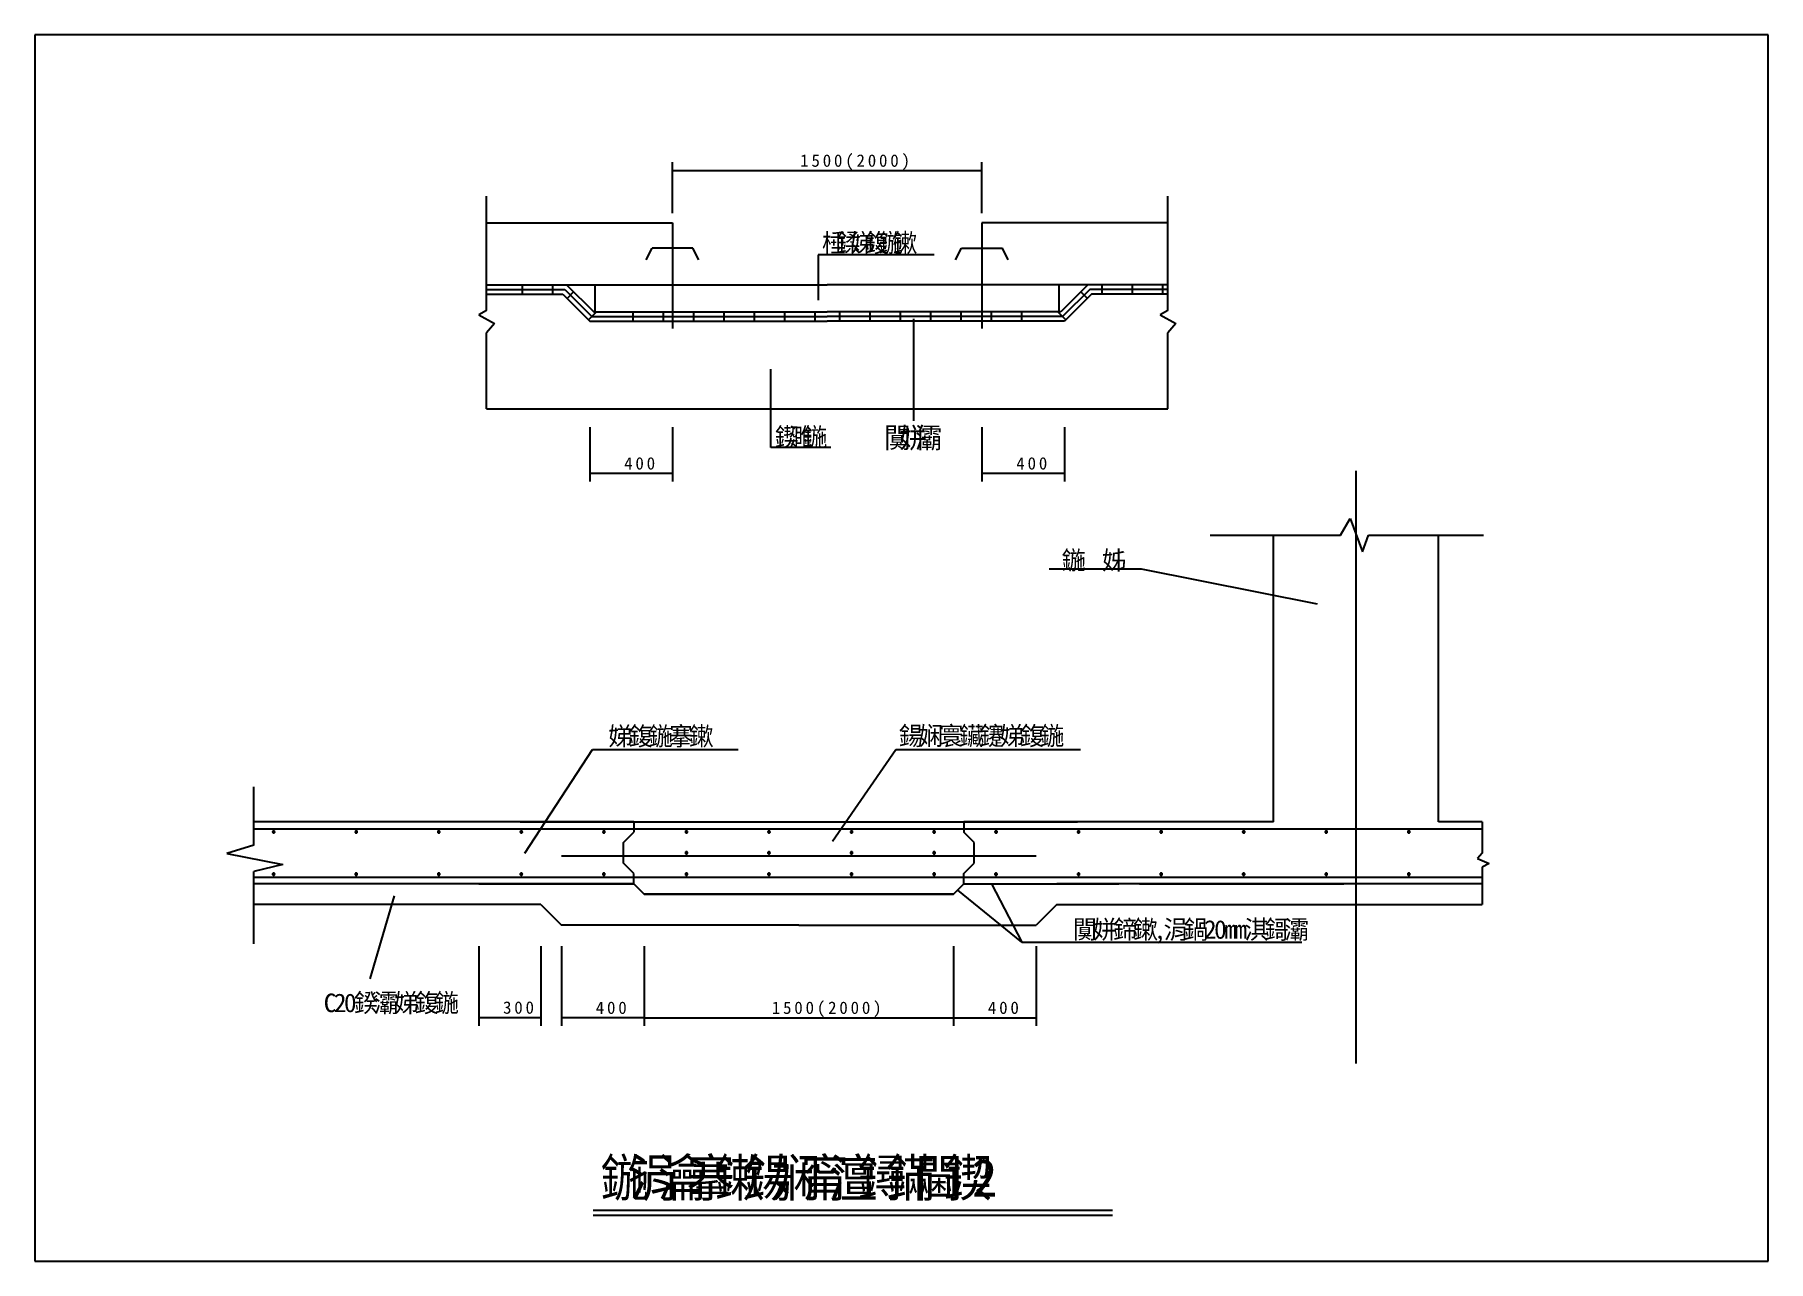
# Model space of a CAD drawing. Header units: metres. Extents: x 0 to 420, y 0 to 297.
import ezdxf

# ---------------------------------------------------------------- set-up
doc = ezdxf.new("R2010")
doc.units = ezdxf.units.M

msp = doc.modelspace()

# ---------------------------------------------------------------- texts
for s, height, p in [('1', 3, (185.46, 265.02)), ('5', 3, (188.19, 265.02)), ('0', 3, (190.92, 265.02)), ('0', 3, (193.64, 265.02)), ('(', 3, (196.37, 265.02)), ('2', 3, (199.1, 265.02)), ('0', 3, (201.83, 265.02)), ('0', 3, (204.55, 265.02)), ('0', 3, (207.28, 265.02)), (')', 3, (210.01, 265.02)), ('棰', 4.5, (190.78, 244.35)), ('鍒', 4.5, (194.21, 244.35)), ('娣', 4.5, (197.63, 244.35)), ('鍑', 4.5, (201.05, 244.35)), ('鍦', 4.5, (204.48, 244.35)), ('鏉', 4.5, (207.9, 244.35)), ('鍥', 4.5, (179.31, 197.32)), ('濉', 4.5, (182.73, 197.32)), ('鍦', 4.5, (186.15, 197.32)), ('闃', 5, (205.73, 196.9)), ('姘', 5, (209.53, 196.9)), ('灞', 5, (213.34, 196.9)), ('4', 3, (142.82, 191.71)), ('0', 3, (145.54, 191.71)), ('0', 3, (148.27, 191.71)), ('4', 3, (237.82, 191.71)), ('0', 3, (240.54, 191.71)), ('0', 3, (243.27, 191.71)), ('鍦', 4.5, (248.81, 167.49)), ('姊', 4.5, (258.59, 167.49)), ('鑳', 4.5, (228.92, 124.98)), ('娣', 4.5, (138.98, 124.9)), ('鍑', 4.5, (143.87, 124.9)), ('鍦', 4.5, (148.76, 124.9)), ('搴', 4.5, (153.65, 124.9)), ('鏉', 4.5, (158.54, 124.9)), ('鍚', 4.5, (209.35, 124.98)), ('娴', 4.5, (214.25, 124.98)), ('寰', 4.5, (219.14, 124.98)), ('鑶', 4.5, (224.03, 124.98)), ('娣', 4.5, (233.81, 124.98)), ('鍑', 4.5, (238.7, 124.98)), ('鍦', 4.5, (243.59, 124.98)), ('闃', 4.5, (251.49, 78.1)), ('姘', 4.5, (256.38, 78.1)), ('鍗', 4.5, (261.27, 78.1)), ('鏉', 4.5, (266.17, 78.1)), ('涓', 4.5, (273.5, 78.1)), ('鍋', 4.5, (278.39, 78.1)), ('2', 4.5, (283.28, 78.1)), ('0', 4.5, (285.73, 78.1)), ('m', 4.5, (288.18, 78.1)), ('m', 4.5, (290.62, 78.1)), ('淇', 4.5, (293.07, 78.1)), ('鎶', 4.5, (297.96, 78.1)), ('灞', 4.5, (302.85, 78.1)), (',', 4.5, (271.06, 78.1)), ('C', 4.5, (70.03, 60.33)), ('2', 4.5, (72.48, 60.33)), ('0', 4.5, (74.92, 60.33)), ('鍨', 4.5, (77.37, 60.33)), ('灞', 4.5, (82.26, 60.33)), ('娣', 4.5, (87.15, 60.33)), ('鍑', 4.5, (92.04, 60.33)), ('鍦', 4.5, (96.93, 60.33)), ('(', 3, (189.49, 59.9)), (')', 3, (203.12, 59.9)), ('3', 3, (113.47, 59.95)), ('0', 3, (116.19, 59.95)), ('0', 3, (118.92, 59.95)), ('4', 3, (135.93, 59.9)), ('0', 3, (138.66, 59.9)), ('0', 3, (141.39, 59.9)), ('1', 3, (178.58, 59.9)), ('5', 3, (181.31, 59.9)), ('0', 3, (184.03, 59.9)), ('0', 3, (186.76, 59.9)), ('2', 3, (192.22, 59.9)), ('0', 3, (194.94, 59.9)), ('0', 3, (197.67, 59.9)), ('0', 3, (200.4, 59.9)), ('4', 3, (230.93, 59.9)), ('0', 3, (233.66, 59.9)), ('0', 3, (236.39, 59.9)), ('鍦', 9.09, (137.11, 15.67)), ('涓', 9.09, (144.02, 15.67)), ('瀹', 9.09, (150.94, 15.67)), ('搴', 9.09, (157.86, 15.67)), ('鏉', 9.09, (164.77, 15.67)), ('鍚', 9.09, (171.69, 15.67)), ('娴', 9.09, (178.61, 15.67)), ('甯', 9.09, (185.53, 15.67)), ('澶', 9.09, (192.44, 15.67)), ('鐞', 9.09, (199.36, 15.67)), ('鏋', 9.09, (206.28, 15.67)), ('閫', 9.09, (213.19, 15.67)), ('鍥', 9.09, (220.11, 15.67)), ('2', 9.09, (227.03, 15.67))]:
    msp.add_text(s, height=height).set_placement(p)

# ---------------------------------------------------------------- linework, layer by layer
for p, q in [((420, 297), (0, 297)), ((0, 297), (0, 0)), ((420, 0), (420, 297)), ((154.5, 253.81), (154.5, 266.11)), ((229.5, 253.81), (229.5, 266.11)), ((154.5, 264.11), (229.5, 264.11)), ((109.5, 230.19), (109.5, 257.88)), ((274.5, 230.19), (274.5, 257.88)), ((109.5, 251.42), (154.5, 251.42)), ((154.5, 251.42), (154.5, 236.42)), ((274.5, 251.42), (229.5, 251.42)), ((229.5, 251.42), (229.5, 236.42)), ((148.12, 242.46), (149.56, 245.34)), ((159.44, 245.34), (149.56, 245.34)), ((160.88, 242.46), (159.44, 245.34)), ((217.9, 243.73), (189.84, 243.73)), ((189.84, 243.73), (189.84, 232.76)), ((223.12, 242.46), (224.56, 245.34)), ((224.56, 245.34), (234.44, 245.34)), ((235.88, 242.46), (234.44, 245.34)), ((109.5, 236.42), (192, 236.42)), ((109.5, 235.3), (128.41, 235.3)), ((118.13, 236.42), (118.13, 234.17)), ((125.48, 236.42), (125.48, 234.17)), ((128.41, 235.3), (134.97, 228.74)), ((128.87, 236.42), (135.44, 229.86)), ((135.79, 229.86), (135.79, 236.42)), ((154.5, 236.42), (154.5, 225.85)), ((274.5, 236.42), (192, 236.42)), ((229.5, 236.42), (229.5, 225.85)), ((248.22, 229.86), (248.22, 236.42)), ((255.13, 236.42), (248.57, 229.86)), ((255.6, 235.3), (249.04, 228.74)), ((274.5, 235.3), (255.6, 235.3)), ((258.53, 236.42), (258.53, 234.17)), ((265.88, 236.42), (265.88, 234.17)), ((273.23, 236.42), (273.23, 234.17)), ((109.5, 234.17), (127.94, 234.17)), ((127.94, 234.17), (134.5, 227.61)), ((128.98, 233.14), (130.57, 234.73)), ((256.07, 234.17), (249.5, 227.61)), ((255.03, 233.14), (253.44, 234.73)), ((274.5, 234.17), (256.07, 234.17)), ((109.5, 230.19), (107.63, 229.14)), ((107.63, 229.14), (111.43, 227.04)), ((111.43, 227.04), (109.5, 224.82)), ((134.18, 227.94), (136.1, 229.86)), ((134.5, 227.61), (192, 227.61)), ((134.97, 228.74), (192, 228.74)), ((135.44, 229.86), (192, 229.86)), ((144.94, 229.86), (144.94, 227.61)), ((152.29, 229.86), (152.29, 227.61)), ((159.64, 229.86), (159.64, 227.61)), ((166.99, 229.86), (166.99, 227.61)), ((174.34, 229.86), (174.34, 227.61)), ((181.69, 229.86), (181.69, 227.61)), ((189.04, 229.86), (189.04, 227.61)), ((248.57, 229.86), (192, 229.86)), ((249.04, 228.74), (192, 228.74)), ((249.5, 227.61), (192, 227.61)), ((194.97, 229.86), (194.97, 227.61)), ((202.32, 229.86), (202.32, 227.61)), ((209.67, 229.86), (209.67, 227.61)), ((212.88, 228.19), (212.88, 203.52)), ((217.02, 229.86), (217.02, 227.61)), ((224.37, 229.86), (224.37, 227.61)), ((231.72, 229.86), (231.72, 227.61)), ((239.07, 229.86), (239.07, 227.61)), ((249.83, 227.94), (247.91, 229.86)), ((274.5, 230.19), (272.63, 229.14)), ((272.63, 229.14), (276.43, 227.04)), ((276.43, 227.04), (274.5, 224.82)), ((109.5, 206.43), (109.5, 224.82)), ((274.5, 206.43), (274.5, 224.82)), ((178.33, 197.05), (178.33, 216)), ((109.5, 206.43), (274.5, 206.43)), ((134.5, 201.97), (134.5, 188.8)), ((154.5, 201.97), (154.5, 188.8)), ((229.5, 201.97), (229.5, 188.8)), ((249.5, 201.97), (249.5, 188.8)), ((192.92, 197.05), (178.33, 197.05)), ((134.5, 190.8), (154.5, 190.8)), ((229.5, 190.8), (249.5, 190.8)), ((320.12, 47.89), (320.12, 191.37)), ((316.38, 175.83), (318.7, 179.83)), ((318.7, 179.83), (321.72, 171.82)), ((284.77, 175.83), (316.38, 175.83)), ((300.12, 106.37), (300.12, 175.83)), ((321.72, 171.82), (323.12, 175.83)), ((323.12, 175.83), (351.02, 175.83)), ((340.12, 106.37), (340.12, 175.83)), ((268.15, 167.55), (245.78, 167.55)), ((310.76, 159.08), (268.15, 167.55)), ((118.78, 98.8), (135.16, 123.96)), ((135.16, 123.96), (170.47, 123.96)), ((193.29, 101.72), (208.59, 123.96)), ((208.59, 123.96), (253.33, 123.96)), ((300.12, 106.37), (300.12, 118.96)), ((53.1, 100.79), (53.1, 114.9)), ((145.12, 106.37), (53.1, 106.37)), ((117.62, 106.37), (145.12, 106.37)), ((145.12, 106.37), (225.12, 106.37)), ((145.12, 106.37), (145.12, 103.87)), ((225.12, 106.37), (252.62, 106.37)), ((300.12, 106.37), (225.12, 106.37)), ((225.12, 106.37), (225.12, 103.87)), ((350.68, 106.37), (340.12, 106.37)), ((350.68, 106.37), (350.68, 98.79)), ((53.1, 104.71), (350.68, 104.71)), ((142.62, 101.37), (145.12, 103.87)), ((142.62, 96.37), (142.62, 101.37)), ((227.62, 101.37), (225.12, 103.87)), ((227.62, 96.37), (227.62, 101.37)), ((53.1, 100.79), (46.52, 98.73)), ((46.52, 98.73), (60.08, 96.09)), ((127.62, 98.18), (242.62, 98.18)), ((350.68, 98.79), (349.51, 97.52)), ((349.51, 97.52), (352.38, 96.36)), ((60.08, 96.09), (53.1, 94.35)), ((53.1, 76.87), (53.1, 94.35)), ((53.1, 93.04), (350.68, 93.04)), ((145.12, 93.87), (142.62, 96.37)), ((145.12, 91.37), (145.12, 93.87)), ((225.12, 93.87), (227.62, 96.37)), ((225.12, 91.37), (225.12, 93.87)), ((352.38, 96.36), (350.68, 95.4)), ((350.68, 95.4), (350.68, 86.37)), ((102.62, 91.37), (53.1, 91.37)), ((145.12, 91.37), (53.1, 91.37)), ((87.13, 88.52), (81.19, 68.41)), ((107.62, 91.37), (145.12, 91.37)), ((145.12, 91.37), (147.62, 88.87)), ((147.62, 88.87), (222.62, 88.87)), ((222.62, 88.87), (147.62, 88.87)), ((222.62, 88.87), (225.12, 91.37)), ((225.12, 91.37), (222.62, 88.87)), ((239.18, 77.24), (223.67, 89.88)), ((225.12, 91.37), (262.62, 91.37)), ((231.79, 91.37), (239.18, 77.24)), ((350.68, 91.37), (247.62, 91.37)), ((267.62, 91.37), (317.15, 91.37)), ((122.62, 86.37), (53.1, 86.37)), ((122.62, 86.37), (127.62, 81.37)), ((247.62, 86.37), (242.62, 81.37)), ((247.62, 86.37), (350.68, 86.37)), ((185.12, 81.37), (127.62, 81.37)), ((185.12, 81.37), (242.62, 81.37)), ((107.62, 76.3), (107.62, 57.04)), ((122.62, 76.3), (122.62, 57.04)), ((127.62, 76.3), (127.62, 56.99)), ((147.62, 76.3), (147.62, 56.99)), ((147.62, 76.3), (147.62, 56.99)), ((222.62, 76.3), (222.62, 56.99)), ((222.62, 76.3), (222.62, 56.99)), ((239.18, 77.24), (307.01, 77.24)), ((242.62, 76.3), (242.62, 56.99)), ((107.62, 59.04), (122.62, 59.04)), ((147.62, 58.99), (127.62, 58.99)), ((147.62, 58.99), (222.62, 58.99)), ((222.62, 58.99), (242.62, 58.99)), ((135.32, 12.4), (261.15, 12.4)), ((135.32, 11.21), (261.15, 11.21)), ((0, 0), (420, 0))]:
    msp.add_line(p, q)
for points in [[(58.15, 103.97), (58.15, 103.99), (58.14, 104.02), (58.14, 104.04), (58.13, 104.06), (58.12, 104.08), (58.11, 104.11), (58.09, 104.13), (58.08, 104.14), (58.06, 104.16), (58.04, 104.17), (58.02, 104.19), (57.99, 104.2), (57.97, 104.21), (57.95, 104.21), (57.92, 104.22), (57.9, 104.22), (57.87, 104.22), (57.85, 104.21), (57.83, 104.21), (57.8, 104.2), (57.78, 104.19), (57.76, 104.17), (57.74, 104.16), (57.72, 104.14), (57.71, 104.13), (57.69, 104.11), (57.68, 104.08), (57.67, 104.06), (57.66, 104.04), (57.65, 104.02), (57.65, 103.99), (57.65, 103.97), (57.65, 103.97)], [(57.65, 103.97), (57.65, 103.94), (57.65, 103.92), (57.66, 103.89), (57.67, 103.87), (57.68, 103.85), (57.69, 103.83), (57.71, 103.81), (57.72, 103.79), (57.74, 103.77), (57.76, 103.76), (57.78, 103.75), (57.8, 103.74), (57.83, 103.73), (57.85, 103.72), (57.87, 103.72), (57.9, 103.72), (57.92, 103.72), (57.95, 103.72), (57.97, 103.73), (57.99, 103.74), (58.02, 103.75), (58.04, 103.76), (58.06, 103.77), (58.08, 103.79), (58.09, 103.81), (58.11, 103.83), (58.12, 103.85), (58.13, 103.87), (58.14, 103.89), (58.14, 103.92), (58.15, 103.94), (58.15, 103.97), (58.15, 103.97)], [(78.15, 103.97), (78.15, 103.99), (78.14, 104.02), (78.14, 104.04), (78.13, 104.06), (78.12, 104.08), (78.11, 104.11), (78.09, 104.13), (78.08, 104.14), (78.06, 104.16), (78.04, 104.17), (78.02, 104.19), (77.99, 104.2), (77.97, 104.21), (77.95, 104.21), (77.92, 104.22), (77.9, 104.22), (77.87, 104.22), (77.85, 104.21), (77.83, 104.21), (77.8, 104.2), (77.78, 104.19), (77.76, 104.17), (77.74, 104.16), (77.72, 104.14), (77.71, 104.13), (77.69, 104.11), (77.68, 104.08), (77.67, 104.06), (77.66, 104.04), (77.65, 104.02), (77.65, 103.99), (77.65, 103.97), (77.65, 103.97)], [(77.65, 103.97), (77.65, 103.94), (77.65, 103.92), (77.66, 103.89), (77.67, 103.87), (77.68, 103.85), (77.69, 103.83), (77.71, 103.81), (77.72, 103.79), (77.74, 103.77), (77.76, 103.76), (77.78, 103.75), (77.8, 103.74), (77.83, 103.73), (77.85, 103.72), (77.87, 103.72), (77.9, 103.72), (77.92, 103.72), (77.95, 103.72), (77.97, 103.73), (77.99, 103.74), (78.02, 103.75), (78.04, 103.76), (78.06, 103.77), (78.08, 103.79), (78.09, 103.81), (78.11, 103.83), (78.12, 103.85), (78.13, 103.87), (78.14, 103.89), (78.14, 103.92), (78.15, 103.94), (78.15, 103.97), (78.15, 103.97)], [(98.15, 103.97), (98.15, 103.99), (98.14, 104.02), (98.14, 104.04), (98.13, 104.06), (98.12, 104.08), (98.11, 104.11), (98.09, 104.13), (98.08, 104.14), (98.06, 104.16), (98.04, 104.17), (98.02, 104.19), (97.99, 104.2), (97.97, 104.21), (97.95, 104.21), (97.92, 104.22), (97.9, 104.22), (97.87, 104.22), (97.85, 104.21), (97.83, 104.21), (97.8, 104.2), (97.78, 104.19), (97.76, 104.17), (97.74, 104.16), (97.72, 104.14), (97.71, 104.13), (97.69, 104.11), (97.68, 104.08), (97.67, 104.06), (97.66, 104.04), (97.65, 104.02), (97.65, 103.99), (97.65, 103.97), (97.65, 103.97)], [(97.65, 103.97), (97.65, 103.94), (97.65, 103.92), (97.66, 103.89), (97.67, 103.87), (97.68, 103.85), (97.69, 103.83), (97.71, 103.81), (97.72, 103.79), (97.74, 103.77), (97.76, 103.76), (97.78, 103.75), (97.8, 103.74), (97.83, 103.73), (97.85, 103.72), (97.87, 103.72), (97.9, 103.72), (97.92, 103.72), (97.95, 103.72), (97.97, 103.73), (97.99, 103.74), (98.02, 103.75), (98.04, 103.76), (98.06, 103.77), (98.08, 103.79), (98.09, 103.81), (98.11, 103.83), (98.12, 103.85), (98.13, 103.87), (98.14, 103.89), (98.14, 103.92), (98.15, 103.94), (98.15, 103.97), (98.15, 103.97)], [(118.15, 103.97), (118.15, 103.99), (118.14, 104.02), (118.14, 104.04), (118.13, 104.06), (118.12, 104.08), (118.11, 104.11), (118.09, 104.13), (118.08, 104.14), (118.06, 104.16), (118.04, 104.17), (118.02, 104.19), (117.99, 104.2), (117.97, 104.21), (117.95, 104.21), (117.92, 104.22), (117.9, 104.22), (117.87, 104.22), (117.85, 104.21), (117.83, 104.21), (117.8, 104.2), (117.78, 104.19), (117.76, 104.17), (117.74, 104.16), (117.72, 104.14), (117.71, 104.13), (117.69, 104.11), (117.68, 104.08), (117.67, 104.06), (117.66, 104.04), (117.65, 104.02), (117.65, 103.99), (117.65, 103.97), (117.65, 103.97)], [(117.65, 103.97), (117.65, 103.94), (117.65, 103.92), (117.66, 103.89), (117.67, 103.87), (117.68, 103.85), (117.69, 103.83), (117.71, 103.81), (117.72, 103.79), (117.74, 103.77), (117.76, 103.76), (117.78, 103.75), (117.8, 103.74), (117.83, 103.73), (117.85, 103.72), (117.87, 103.72), (117.9, 103.72), (117.92, 103.72), (117.95, 103.72), (117.97, 103.73), (117.99, 103.74), (118.02, 103.75), (118.04, 103.76), (118.06, 103.77), (118.08, 103.79), (118.09, 103.81), (118.11, 103.83), (118.12, 103.85), (118.13, 103.87), (118.14, 103.89), (118.14, 103.92), (118.15, 103.94), (118.15, 103.97), (118.15, 103.97)], [(138.15, 103.97), (138.15, 103.99), (138.14, 104.02), (138.14, 104.04), (138.13, 104.06), (138.12, 104.08), (138.11, 104.11), (138.09, 104.13), (138.08, 104.14), (138.06, 104.16), (138.04, 104.17), (138.02, 104.19), (137.99, 104.2), (137.97, 104.21), (137.95, 104.21), (137.92, 104.22), (137.9, 104.22), (137.87, 104.22), (137.85, 104.21), (137.83, 104.21), (137.8, 104.2), (137.78, 104.19), (137.76, 104.17), (137.74, 104.16), (137.72, 104.14), (137.71, 104.13), (137.69, 104.11), (137.68, 104.08), (137.67, 104.06), (137.66, 104.04), (137.65, 104.02), (137.65, 103.99), (137.65, 103.97), (137.65, 103.97)], [(137.65, 103.97), (137.65, 103.94), (137.65, 103.92), (137.66, 103.89), (137.67, 103.87), (137.68, 103.85), (137.69, 103.83), (137.71, 103.81), (137.72, 103.79), (137.74, 103.77), (137.76, 103.76), (137.78, 103.75), (137.8, 103.74), (137.83, 103.73), (137.85, 103.72), (137.87, 103.72), (137.9, 103.72), (137.92, 103.72), (137.95, 103.72), (137.97, 103.73), (137.99, 103.74), (138.02, 103.75), (138.04, 103.76), (138.06, 103.77), (138.08, 103.79), (138.09, 103.81), (138.11, 103.83), (138.12, 103.85), (138.13, 103.87), (138.14, 103.89), (138.14, 103.92), (138.15, 103.94), (138.15, 103.97), (138.15, 103.97)], [(158.15, 103.97), (158.15, 103.99), (158.14, 104.02), (158.14, 104.04), (158.13, 104.06), (158.12, 104.08), (158.11, 104.11), (158.09, 104.13), (158.08, 104.14), (158.06, 104.16), (158.04, 104.17), (158.02, 104.19), (157.99, 104.2), (157.97, 104.21), (157.95, 104.21), (157.92, 104.22), (157.9, 104.22), (157.87, 104.22), (157.85, 104.21), (157.83, 104.21), (157.8, 104.2), (157.78, 104.19), (157.76, 104.17), (157.74, 104.16), (157.72, 104.14), (157.71, 104.13), (157.69, 104.11), (157.68, 104.08), (157.67, 104.06), (157.66, 104.04), (157.65, 104.02), (157.65, 103.99), (157.65, 103.97), (157.65, 103.97)], [(157.65, 103.97), (157.65, 103.94), (157.65, 103.92), (157.66, 103.89), (157.67, 103.87), (157.68, 103.85), (157.69, 103.83), (157.71, 103.81), (157.72, 103.79), (157.74, 103.77), (157.76, 103.76), (157.78, 103.75), (157.8, 103.74), (157.83, 103.73), (157.85, 103.72), (157.87, 103.72), (157.9, 103.72), (157.92, 103.72), (157.95, 103.72), (157.97, 103.73), (157.99, 103.74), (158.02, 103.75), (158.04, 103.76), (158.06, 103.77), (158.08, 103.79), (158.09, 103.81), (158.11, 103.83), (158.12, 103.85), (158.13, 103.87), (158.14, 103.89), (158.14, 103.92), (158.15, 103.94), (158.15, 103.97), (158.15, 103.97)], [(178.15, 103.97), (178.15, 103.99), (178.14, 104.02), (178.14, 104.04), (178.13, 104.06), (178.12, 104.08), (178.11, 104.11), (178.09, 104.13), (178.08, 104.14), (178.06, 104.16), (178.04, 104.17), (178.02, 104.19), (177.99, 104.2), (177.97, 104.21), (177.95, 104.21), (177.92, 104.22), (177.9, 104.22), (177.87, 104.22), (177.85, 104.21), (177.83, 104.21), (177.8, 104.2), (177.78, 104.19), (177.76, 104.17), (177.74, 104.16), (177.72, 104.14), (177.71, 104.13), (177.69, 104.11), (177.68, 104.08), (177.67, 104.06), (177.66, 104.04), (177.65, 104.02), (177.65, 103.99), (177.65, 103.97), (177.65, 103.97)], [(177.65, 103.97), (177.65, 103.94), (177.65, 103.92), (177.66, 103.89), (177.67, 103.87), (177.68, 103.85), (177.69, 103.83), (177.71, 103.81), (177.72, 103.79), (177.74, 103.77), (177.76, 103.76), (177.78, 103.75), (177.8, 103.74), (177.83, 103.73), (177.85, 103.72), (177.87, 103.72), (177.9, 103.72), (177.92, 103.72), (177.95, 103.72), (177.97, 103.73), (177.99, 103.74), (178.02, 103.75), (178.04, 103.76), (178.06, 103.77), (178.08, 103.79), (178.09, 103.81), (178.11, 103.83), (178.12, 103.85), (178.13, 103.87), (178.14, 103.89), (178.14, 103.92), (178.15, 103.94), (178.15, 103.97), (178.15, 103.97)], [(198.15, 103.97), (198.15, 103.99), (198.14, 104.02), (198.14, 104.04), (198.13, 104.06), (198.12, 104.08), (198.11, 104.11), (198.09, 104.13), (198.08, 104.14), (198.06, 104.16), (198.04, 104.17), (198.02, 104.19), (197.99, 104.2), (197.97, 104.21), (197.95, 104.21), (197.92, 104.22), (197.9, 104.22), (197.87, 104.22), (197.85, 104.21), (197.83, 104.21), (197.8, 104.2), (197.78, 104.19), (197.76, 104.17), (197.74, 104.16), (197.72, 104.14), (197.71, 104.13), (197.69, 104.11), (197.68, 104.08), (197.67, 104.06), (197.66, 104.04), (197.65, 104.02), (197.65, 103.99), (197.65, 103.97), (197.65, 103.97)], [(197.65, 103.97), (197.65, 103.94), (197.65, 103.92), (197.66, 103.89), (197.67, 103.87), (197.68, 103.85), (197.69, 103.83), (197.71, 103.81), (197.72, 103.79), (197.74, 103.77), (197.76, 103.76), (197.78, 103.75), (197.8, 103.74), (197.83, 103.73), (197.85, 103.72), (197.87, 103.72), (197.9, 103.72), (197.92, 103.72), (197.95, 103.72), (197.97, 103.73), (197.99, 103.74), (198.02, 103.75), (198.04, 103.76), (198.06, 103.77), (198.08, 103.79), (198.09, 103.81), (198.11, 103.83), (198.12, 103.85), (198.13, 103.87), (198.14, 103.89), (198.14, 103.92), (198.15, 103.94), (198.15, 103.97), (198.15, 103.97)], [(218.15, 103.97), (218.15, 103.99), (218.14, 104.02), (218.14, 104.04), (218.13, 104.06), (218.12, 104.08), (218.11, 104.11), (218.09, 104.13), (218.08, 104.14), (218.06, 104.16), (218.04, 104.17), (218.02, 104.19), (217.99, 104.2), (217.97, 104.21), (217.95, 104.21), (217.92, 104.22), (217.9, 104.22), (217.87, 104.22), (217.85, 104.21), (217.83, 104.21), (217.8, 104.2), (217.78, 104.19), (217.76, 104.17), (217.74, 104.16), (217.72, 104.14), (217.71, 104.13), (217.69, 104.11), (217.68, 104.08), (217.67, 104.06), (217.66, 104.04), (217.65, 104.02), (217.65, 103.99), (217.65, 103.97), (217.65, 103.97)], [(217.65, 103.97), (217.65, 103.94), (217.65, 103.92), (217.66, 103.89), (217.67, 103.87), (217.68, 103.85), (217.69, 103.83), (217.71, 103.81), (217.72, 103.79), (217.74, 103.77), (217.76, 103.76), (217.78, 103.75), (217.8, 103.74), (217.83, 103.73), (217.85, 103.72), (217.87, 103.72), (217.9, 103.72), (217.92, 103.72), (217.95, 103.72), (217.97, 103.73), (217.99, 103.74), (218.02, 103.75), (218.04, 103.76), (218.06, 103.77), (218.08, 103.79), (218.09, 103.81), (218.11, 103.83), (218.12, 103.85), (218.13, 103.87), (218.14, 103.89), (218.14, 103.92), (218.15, 103.94), (218.15, 103.97), (218.15, 103.97)], [(233.15, 103.97), (233.15, 103.99), (233.14, 104.02), (233.14, 104.04), (233.13, 104.06), (233.12, 104.08), (233.11, 104.11), (233.09, 104.13), (233.08, 104.14), (233.06, 104.16), (233.04, 104.17), (233.02, 104.19), (232.99, 104.2), (232.97, 104.21), (232.95, 104.21), (232.92, 104.22), (232.9, 104.22), (232.87, 104.22), (232.85, 104.21), (232.83, 104.21), (232.8, 104.2), (232.78, 104.19), (232.76, 104.17), (232.74, 104.16), (232.72, 104.14), (232.71, 104.13), (232.69, 104.11), (232.68, 104.08), (232.67, 104.06), (232.66, 104.04), (232.65, 104.02), (232.65, 103.99), (232.65, 103.97), (232.65, 103.97)], [(232.65, 103.97), (232.65, 103.94), (232.65, 103.92), (232.66, 103.89), (232.67, 103.87), (232.68, 103.85), (232.69, 103.83), (232.71, 103.81), (232.72, 103.79), (232.74, 103.77), (232.76, 103.76), (232.78, 103.75), (232.8, 103.74), (232.83, 103.73), (232.85, 103.72), (232.87, 103.72), (232.9, 103.72), (232.92, 103.72), (232.95, 103.72), (232.97, 103.73), (232.99, 103.74), (233.02, 103.75), (233.04, 103.76), (233.06, 103.77), (233.08, 103.79), (233.09, 103.81), (233.11, 103.83), (233.12, 103.85), (233.13, 103.87), (233.14, 103.89), (233.14, 103.92), (233.15, 103.94), (233.15, 103.97), (233.15, 103.97)], [(253.15, 103.97), (253.15, 103.99), (253.14, 104.02), (253.14, 104.04), (253.13, 104.06), (253.12, 104.08), (253.11, 104.11), (253.09, 104.13), (253.08, 104.14), (253.06, 104.16), (253.04, 104.17), (253.02, 104.19), (252.99, 104.2), (252.97, 104.21), (252.95, 104.21), (252.92, 104.22), (252.9, 104.22), (252.87, 104.22), (252.85, 104.21), (252.83, 104.21), (252.8, 104.2), (252.78, 104.19), (252.76, 104.17), (252.74, 104.16), (252.72, 104.14), (252.71, 104.13), (252.69, 104.11), (252.68, 104.08), (252.67, 104.06), (252.66, 104.04), (252.65, 104.02), (252.65, 103.99), (252.65, 103.97), (252.65, 103.97)], [(252.65, 103.97), (252.65, 103.94), (252.65, 103.92), (252.66, 103.89), (252.67, 103.87), (252.68, 103.85), (252.69, 103.83), (252.71, 103.81), (252.72, 103.79), (252.74, 103.77), (252.76, 103.76), (252.78, 103.75), (252.8, 103.74), (252.83, 103.73), (252.85, 103.72), (252.87, 103.72), (252.9, 103.72), (252.92, 103.72), (252.95, 103.72), (252.97, 103.73), (252.99, 103.74), (253.02, 103.75), (253.04, 103.76), (253.06, 103.77), (253.08, 103.79), (253.09, 103.81), (253.11, 103.83), (253.12, 103.85), (253.13, 103.87), (253.14, 103.89), (253.14, 103.92), (253.15, 103.94), (253.15, 103.97), (253.15, 103.97)], [(273.15, 103.97), (273.15, 103.99), (273.14, 104.02), (273.14, 104.04), (273.13, 104.06), (273.12, 104.08), (273.11, 104.11), (273.09, 104.13), (273.08, 104.14), (273.06, 104.16), (273.04, 104.17), (273.02, 104.19), (272.99, 104.2), (272.97, 104.21), (272.95, 104.21), (272.92, 104.22), (272.9, 104.22), (272.87, 104.22), (272.85, 104.21), (272.83, 104.21), (272.8, 104.2), (272.78, 104.19), (272.76, 104.17), (272.74, 104.16), (272.72, 104.14), (272.71, 104.13), (272.69, 104.11), (272.68, 104.08), (272.67, 104.06), (272.66, 104.04), (272.65, 104.02), (272.65, 103.99), (272.65, 103.97), (272.65, 103.97)], [(272.65, 103.97), (272.65, 103.94), (272.65, 103.92), (272.66, 103.89), (272.67, 103.87), (272.68, 103.85), (272.69, 103.83), (272.71, 103.81), (272.72, 103.79), (272.74, 103.77), (272.76, 103.76), (272.78, 103.75), (272.8, 103.74), (272.83, 103.73), (272.85, 103.72), (272.87, 103.72), (272.9, 103.72), (272.92, 103.72), (272.95, 103.72), (272.97, 103.73), (272.99, 103.74), (273.02, 103.75), (273.04, 103.76), (273.06, 103.77), (273.08, 103.79), (273.09, 103.81), (273.11, 103.83), (273.12, 103.85), (273.13, 103.87), (273.14, 103.89), (273.14, 103.92), (273.15, 103.94), (273.15, 103.97), (273.15, 103.97)], [(293.15, 103.97), (293.15, 103.99), (293.14, 104.02), (293.14, 104.04), (293.13, 104.06), (293.12, 104.08), (293.11, 104.11), (293.09, 104.13), (293.08, 104.14), (293.06, 104.16), (293.04, 104.17), (293.02, 104.19), (292.99, 104.2), (292.97, 104.21), (292.95, 104.21), (292.92, 104.22), (292.9, 104.22), (292.87, 104.22), (292.85, 104.21), (292.83, 104.21), (292.8, 104.2), (292.78, 104.19), (292.76, 104.17), (292.74, 104.16), (292.72, 104.14), (292.71, 104.13), (292.69, 104.11), (292.68, 104.08), (292.67, 104.06), (292.66, 104.04), (292.65, 104.02), (292.65, 103.99), (292.65, 103.97), (292.65, 103.97)], [(292.65, 103.97), (292.65, 103.94), (292.65, 103.92), (292.66, 103.89), (292.67, 103.87), (292.68, 103.85), (292.69, 103.83), (292.71, 103.81), (292.72, 103.79), (292.74, 103.77), (292.76, 103.76), (292.78, 103.75), (292.8, 103.74), (292.83, 103.73), (292.85, 103.72), (292.87, 103.72), (292.9, 103.72), (292.92, 103.72), (292.95, 103.72), (292.97, 103.73), (292.99, 103.74), (293.02, 103.75), (293.04, 103.76), (293.06, 103.77), (293.08, 103.79), (293.09, 103.81), (293.11, 103.83), (293.12, 103.85), (293.13, 103.87), (293.14, 103.89), (293.14, 103.92), (293.15, 103.94), (293.15, 103.97), (293.15, 103.97)], [(313.15, 103.97), (313.15, 103.99), (313.14, 104.02), (313.14, 104.04), (313.13, 104.06), (313.12, 104.08), (313.11, 104.11), (313.09, 104.13), (313.08, 104.14), (313.06, 104.16), (313.04, 104.17), (313.02, 104.19), (312.99, 104.2), (312.97, 104.21), (312.95, 104.21), (312.92, 104.22), (312.9, 104.22), (312.87, 104.22), (312.85, 104.21), (312.83, 104.21), (312.8, 104.2), (312.78, 104.19), (312.76, 104.17), (312.74, 104.16), (312.72, 104.14), (312.71, 104.13), (312.69, 104.11), (312.68, 104.08), (312.67, 104.06), (312.66, 104.04), (312.65, 104.02), (312.65, 103.99), (312.65, 103.97), (312.65, 103.97)], [(313.15, 103.97), (313.15, 103.99), (313.14, 104.02), (313.14, 104.04), (313.13, 104.06), (313.12, 104.08), (313.11, 104.11), (313.09, 104.13), (313.08, 104.14), (313.06, 104.16), (313.04, 104.17), (313.02, 104.19), (312.99, 104.2), (312.97, 104.21), (312.95, 104.21), (312.92, 104.22), (312.9, 104.22), (312.87, 104.22), (312.85, 104.21), (312.83, 104.21), (312.8, 104.2), (312.78, 104.19), (312.76, 104.17), (312.74, 104.16), (312.72, 104.14), (312.71, 104.13), (312.69, 104.11), (312.68, 104.08), (312.67, 104.06), (312.66, 104.04), (312.65, 104.02), (312.65, 103.99), (312.65, 103.97), (312.65, 103.97)], [(312.65, 103.97), (312.65, 103.94), (312.65, 103.92), (312.66, 103.89), (312.67, 103.87), (312.68, 103.85), (312.69, 103.83), (312.71, 103.81), (312.72, 103.79), (312.74, 103.77), (312.76, 103.76), (312.78, 103.75), (312.8, 103.74), (312.83, 103.73), (312.85, 103.72), (312.87, 103.72), (312.9, 103.72), (312.92, 103.72), (312.95, 103.72), (312.97, 103.73), (312.99, 103.74), (313.02, 103.75), (313.04, 103.76), (313.06, 103.77), (313.08, 103.79), (313.09, 103.81), (313.11, 103.83), (313.12, 103.85), (313.13, 103.87), (313.14, 103.89), (313.14, 103.92), (313.15, 103.94), (313.15, 103.97), (313.15, 103.97)], [(312.65, 103.97), (312.65, 103.94), (312.65, 103.92), (312.66, 103.89), (312.67, 103.87), (312.68, 103.85), (312.69, 103.83), (312.71, 103.81), (312.72, 103.79), (312.74, 103.77), (312.76, 103.76), (312.78, 103.75), (312.8, 103.74), (312.83, 103.73), (312.85, 103.72), (312.87, 103.72), (312.9, 103.72), (312.92, 103.72), (312.95, 103.72), (312.97, 103.73), (312.99, 103.74), (313.02, 103.75), (313.04, 103.76), (313.06, 103.77), (313.08, 103.79), (313.09, 103.81), (313.11, 103.83), (313.12, 103.85), (313.13, 103.87), (313.14, 103.89), (313.14, 103.92), (313.15, 103.94), (313.15, 103.97), (313.15, 103.97)], [(333.15, 103.97), (333.15, 103.99), (333.14, 104.02), (333.14, 104.04), (333.13, 104.06), (333.12, 104.08), (333.11, 104.11), (333.09, 104.13), (333.08, 104.14), (333.06, 104.16), (333.04, 104.17), (333.02, 104.19), (332.99, 104.2), (332.97, 104.21), (332.95, 104.21), (332.92, 104.22), (332.9, 104.22), (332.87, 104.22), (332.85, 104.21), (332.83, 104.21), (332.8, 104.2), (332.78, 104.19), (332.76, 104.17), (332.74, 104.16), (332.72, 104.14), (332.71, 104.13), (332.69, 104.11), (332.68, 104.08), (332.67, 104.06), (332.66, 104.04), (332.65, 104.02), (332.65, 103.99), (332.65, 103.97), (332.65, 103.97)], [(332.65, 103.97), (332.65, 103.94), (332.65, 103.92), (332.66, 103.89), (332.67, 103.87), (332.68, 103.85), (332.69, 103.83), (332.71, 103.81), (332.72, 103.79), (332.74, 103.77), (332.76, 103.76), (332.78, 103.75), (332.8, 103.74), (332.83, 103.73), (332.85, 103.72), (332.87, 103.72), (332.9, 103.72), (332.92, 103.72), (332.95, 103.72), (332.97, 103.73), (332.99, 103.74), (333.02, 103.75), (333.04, 103.76), (333.06, 103.77), (333.08, 103.79), (333.09, 103.81), (333.11, 103.83), (333.12, 103.85), (333.13, 103.87), (333.14, 103.89), (333.14, 103.92), (333.15, 103.94), (333.15, 103.97), (333.15, 103.97)], [(158.15, 98.9), (158.15, 98.92), (158.14, 98.95), (158.14, 98.97), (158.13, 98.99), (158.12, 99.02), (158.11, 99.04), (158.09, 99.06), (158.08, 99.08), (158.06, 99.09), (158.04, 99.11), (158.02, 99.12), (157.99, 99.13), (157.97, 99.14), (157.95, 99.14), (157.92, 99.15), (157.9, 99.15), (157.87, 99.15), (157.85, 99.14), (157.83, 99.14), (157.8, 99.13), (157.78, 99.12), (157.76, 99.11), (157.74, 99.09), (157.72, 99.08), (157.71, 99.06), (157.69, 99.04), (157.68, 99.02), (157.67, 98.99), (157.66, 98.97), (157.65, 98.95), (157.65, 98.92), (157.65, 98.9), (157.65, 98.9)], [(157.65, 98.9), (157.65, 98.87), (157.65, 98.85), (157.66, 98.83), (157.67, 98.8), (157.68, 98.78), (157.69, 98.76), (157.71, 98.74), (157.72, 98.72), (157.74, 98.71), (157.76, 98.69), (157.78, 98.68), (157.8, 98.67), (157.83, 98.66), (157.85, 98.65), (157.87, 98.65), (157.9, 98.65), (157.92, 98.65), (157.95, 98.65), (157.97, 98.66), (157.99, 98.67), (158.02, 98.68), (158.04, 98.69), (158.06, 98.71), (158.08, 98.72), (158.09, 98.74), (158.11, 98.76), (158.12, 98.78), (158.13, 98.8), (158.14, 98.83), (158.14, 98.85), (158.15, 98.87), (158.15, 98.9), (158.15, 98.9)], [(178.15, 98.9), (178.15, 98.92), (178.14, 98.95), (178.14, 98.97), (178.13, 98.99), (178.12, 99.02), (178.11, 99.04), (178.09, 99.06), (178.08, 99.08), (178.06, 99.09), (178.04, 99.11), (178.02, 99.12), (177.99, 99.13), (177.97, 99.14), (177.95, 99.14), (177.92, 99.15), (177.9, 99.15), (177.87, 99.15), (177.85, 99.14), (177.83, 99.14), (177.8, 99.13), (177.78, 99.12), (177.76, 99.11), (177.74, 99.09), (177.72, 99.08), (177.71, 99.06), (177.69, 99.04), (177.68, 99.02), (177.67, 98.99), (177.66, 98.97), (177.65, 98.95), (177.65, 98.92), (177.65, 98.9), (177.65, 98.9)], [(177.65, 98.9), (177.65, 98.87), (177.65, 98.85), (177.66, 98.83), (177.67, 98.8), (177.68, 98.78), (177.69, 98.76), (177.71, 98.74), (177.72, 98.72), (177.74, 98.71), (177.76, 98.69), (177.78, 98.68), (177.8, 98.67), (177.83, 98.66), (177.85, 98.65), (177.87, 98.65), (177.9, 98.65), (177.92, 98.65), (177.95, 98.65), (177.97, 98.66), (177.99, 98.67), (178.02, 98.68), (178.04, 98.69), (178.06, 98.71), (178.08, 98.72), (178.09, 98.74), (178.11, 98.76), (178.12, 98.78), (178.13, 98.8), (178.14, 98.83), (178.14, 98.85), (178.15, 98.87), (178.15, 98.9), (178.15, 98.9)], [(198.15, 98.9), (198.15, 98.92), (198.14, 98.95), (198.14, 98.97), (198.13, 98.99), (198.12, 99.02), (198.11, 99.04), (198.09, 99.06), (198.08, 99.08), (198.06, 99.09), (198.04, 99.11), (198.02, 99.12), (197.99, 99.13), (197.97, 99.14), (197.95, 99.14), (197.92, 99.15), (197.9, 99.15), (197.87, 99.15), (197.85, 99.14), (197.83, 99.14), (197.8, 99.13), (197.78, 99.12), (197.76, 99.11), (197.74, 99.09), (197.72, 99.08), (197.71, 99.06), (197.69, 99.04), (197.68, 99.02), (197.67, 98.99), (197.66, 98.97), (197.65, 98.95), (197.65, 98.92), (197.65, 98.9), (197.65, 98.9)], [(197.65, 98.9), (197.65, 98.87), (197.65, 98.85), (197.66, 98.83), (197.67, 98.8), (197.68, 98.78), (197.69, 98.76), (197.71, 98.74), (197.72, 98.72), (197.74, 98.71), (197.76, 98.69), (197.78, 98.68), (197.8, 98.67), (197.83, 98.66), (197.85, 98.65), (197.87, 98.65), (197.9, 98.65), (197.92, 98.65), (197.95, 98.65), (197.97, 98.66), (197.99, 98.67), (198.02, 98.68), (198.04, 98.69), (198.06, 98.71), (198.08, 98.72), (198.09, 98.74), (198.11, 98.76), (198.12, 98.78), (198.13, 98.8), (198.14, 98.83), (198.14, 98.85), (198.15, 98.87), (198.15, 98.9), (198.15, 98.9)], [(218.15, 98.9), (218.15, 98.92), (218.14, 98.95), (218.14, 98.97), (218.13, 98.99), (218.12, 99.02), (218.11, 99.04), (218.09, 99.06), (218.08, 99.08), (218.06, 99.09), (218.04, 99.11), (218.02, 99.12), (217.99, 99.13), (217.97, 99.14), (217.95, 99.14), (217.92, 99.15), (217.9, 99.15), (217.87, 99.15), (217.85, 99.14), (217.83, 99.14), (217.8, 99.13), (217.78, 99.12), (217.76, 99.11), (217.74, 99.09), (217.72, 99.08), (217.71, 99.06), (217.69, 99.04), (217.68, 99.02), (217.67, 98.99), (217.66, 98.97), (217.65, 98.95), (217.65, 98.92), (217.65, 98.9), (217.65, 98.9)], [(217.65, 98.9), (217.65, 98.87), (217.65, 98.85), (217.66, 98.83), (217.67, 98.8), (217.68, 98.78), (217.69, 98.76), (217.71, 98.74), (217.72, 98.72), (217.74, 98.71), (217.76, 98.69), (217.78, 98.68), (217.8, 98.67), (217.83, 98.66), (217.85, 98.65), (217.87, 98.65), (217.9, 98.65), (217.92, 98.65), (217.95, 98.65), (217.97, 98.66), (217.99, 98.67), (218.02, 98.68), (218.04, 98.69), (218.06, 98.71), (218.08, 98.72), (218.09, 98.74), (218.11, 98.76), (218.12, 98.78), (218.13, 98.8), (218.14, 98.83), (218.14, 98.85), (218.15, 98.87), (218.15, 98.9), (218.15, 98.9)], [(58.15, 93.74), (58.15, 93.77), (58.14, 93.79), (58.14, 93.81), (58.13, 93.84), (58.12, 93.86), (58.11, 93.88), (58.09, 93.9), (58.08, 93.92), (58.06, 93.93), (58.04, 93.95), (58.02, 93.96), (57.99, 93.97), (57.97, 93.98), (57.95, 93.99), (57.92, 93.99), (57.9, 93.99), (57.87, 93.99), (57.85, 93.99), (57.83, 93.98), (57.8, 93.97), (57.78, 93.96), (57.76, 93.95), (57.74, 93.93), (57.72, 93.92), (57.71, 93.9), (57.69, 93.88), (57.68, 93.86), (57.67, 93.84), (57.66, 93.81), (57.65, 93.79), (57.65, 93.77), (57.65, 93.74), (57.65, 93.74)], [(57.65, 93.74), (57.65, 93.72), (57.65, 93.69), (57.66, 93.67), (57.67, 93.65), (57.68, 93.62), (57.69, 93.6), (57.71, 93.58), (57.72, 93.56), (57.74, 93.55), (57.76, 93.53), (57.78, 93.52), (57.8, 93.51), (57.83, 93.5), (57.85, 93.5), (57.87, 93.49), (57.9, 93.49), (57.92, 93.49), (57.95, 93.5), (57.97, 93.5), (57.99, 93.51), (58.02, 93.52), (58.04, 93.53), (58.06, 93.55), (58.08, 93.56), (58.09, 93.58), (58.11, 93.6), (58.12, 93.62), (58.13, 93.65), (58.14, 93.67), (58.14, 93.69), (58.15, 93.72), (58.15, 93.74), (58.15, 93.74)], [(78.15, 93.74), (78.15, 93.77), (78.14, 93.79), (78.14, 93.81), (78.13, 93.84), (78.12, 93.86), (78.11, 93.88), (78.09, 93.9), (78.08, 93.92), (78.06, 93.93), (78.04, 93.95), (78.02, 93.96), (77.99, 93.97), (77.97, 93.98), (77.95, 93.99), (77.92, 93.99), (77.9, 93.99), (77.87, 93.99), (77.85, 93.99), (77.83, 93.98), (77.8, 93.97), (77.78, 93.96), (77.76, 93.95), (77.74, 93.93), (77.72, 93.92), (77.71, 93.9), (77.69, 93.88), (77.68, 93.86), (77.67, 93.84), (77.66, 93.81), (77.65, 93.79), (77.65, 93.77), (77.65, 93.74), (77.65, 93.74)], [(77.65, 93.74), (77.65, 93.72), (77.65, 93.69), (77.66, 93.67), (77.67, 93.65), (77.68, 93.62), (77.69, 93.6), (77.71, 93.58), (77.72, 93.56), (77.74, 93.55), (77.76, 93.53), (77.78, 93.52), (77.8, 93.51), (77.83, 93.5), (77.85, 93.5), (77.87, 93.49), (77.9, 93.49), (77.92, 93.49), (77.95, 93.5), (77.97, 93.5), (77.99, 93.51), (78.02, 93.52), (78.04, 93.53), (78.06, 93.55), (78.08, 93.56), (78.09, 93.58), (78.11, 93.6), (78.12, 93.62), (78.13, 93.65), (78.14, 93.67), (78.14, 93.69), (78.15, 93.72), (78.15, 93.74), (78.15, 93.74)], [(98.15, 93.74), (98.15, 93.77), (98.14, 93.79), (98.14, 93.81), (98.13, 93.84), (98.12, 93.86), (98.11, 93.88), (98.09, 93.9), (98.08, 93.92), (98.06, 93.93), (98.04, 93.95), (98.02, 93.96), (97.99, 93.97), (97.97, 93.98), (97.95, 93.99), (97.92, 93.99), (97.9, 93.99), (97.87, 93.99), (97.85, 93.99), (97.83, 93.98), (97.8, 93.97), (97.78, 93.96), (97.76, 93.95), (97.74, 93.93), (97.72, 93.92), (97.71, 93.9), (97.69, 93.88), (97.68, 93.86), (97.67, 93.84), (97.66, 93.81), (97.65, 93.79), (97.65, 93.77), (97.65, 93.74), (97.65, 93.74)], [(97.65, 93.74), (97.65, 93.72), (97.65, 93.69), (97.66, 93.67), (97.67, 93.65), (97.68, 93.62), (97.69, 93.6), (97.71, 93.58), (97.72, 93.56), (97.74, 93.55), (97.76, 93.53), (97.78, 93.52), (97.8, 93.51), (97.83, 93.5), (97.85, 93.5), (97.87, 93.49), (97.9, 93.49), (97.92, 93.49), (97.95, 93.5), (97.97, 93.5), (97.99, 93.51), (98.02, 93.52), (98.04, 93.53), (98.06, 93.55), (98.08, 93.56), (98.09, 93.58), (98.11, 93.6), (98.12, 93.62), (98.13, 93.65), (98.14, 93.67), (98.14, 93.69), (98.15, 93.72), (98.15, 93.74), (98.15, 93.74)], [(118.15, 93.74), (118.15, 93.77), (118.14, 93.79), (118.14, 93.81), (118.13, 93.84), (118.12, 93.86), (118.11, 93.88), (118.09, 93.9), (118.08, 93.92), (118.06, 93.93), (118.04, 93.95), (118.02, 93.96), (117.99, 93.97), (117.97, 93.98), (117.95, 93.99), (117.92, 93.99), (117.9, 93.99), (117.87, 93.99), (117.85, 93.99), (117.83, 93.98), (117.8, 93.97), (117.78, 93.96), (117.76, 93.95), (117.74, 93.93), (117.72, 93.92), (117.71, 93.9), (117.69, 93.88), (117.68, 93.86), (117.67, 93.84), (117.66, 93.81), (117.65, 93.79), (117.65, 93.77), (117.65, 93.74), (117.65, 93.74)], [(117.65, 93.74), (117.65, 93.72), (117.65, 93.69), (117.66, 93.67), (117.67, 93.65), (117.68, 93.62), (117.69, 93.6), (117.71, 93.58), (117.72, 93.56), (117.74, 93.55), (117.76, 93.53), (117.78, 93.52), (117.8, 93.51), (117.83, 93.5), (117.85, 93.5), (117.87, 93.49), (117.9, 93.49), (117.92, 93.49), (117.95, 93.5), (117.97, 93.5), (117.99, 93.51), (118.02, 93.52), (118.04, 93.53), (118.06, 93.55), (118.08, 93.56), (118.09, 93.58), (118.11, 93.6), (118.12, 93.62), (118.13, 93.65), (118.14, 93.67), (118.14, 93.69), (118.15, 93.72), (118.15, 93.74), (118.15, 93.74)], [(138.15, 93.74), (138.15, 93.77), (138.14, 93.79), (138.14, 93.81), (138.13, 93.84), (138.12, 93.86), (138.11, 93.88), (138.09, 93.9), (138.08, 93.92), (138.06, 93.93), (138.04, 93.95), (138.02, 93.96), (137.99, 93.97), (137.97, 93.98), (137.95, 93.99), (137.92, 93.99), (137.9, 93.99), (137.87, 93.99), (137.85, 93.99), (137.83, 93.98), (137.8, 93.97), (137.78, 93.96), (137.76, 93.95), (137.74, 93.93), (137.72, 93.92), (137.71, 93.9), (137.69, 93.88), (137.68, 93.86), (137.67, 93.84), (137.66, 93.81), (137.65, 93.79), (137.65, 93.77), (137.65, 93.74), (137.65, 93.74)], [(137.65, 93.74), (137.65, 93.72), (137.65, 93.69), (137.66, 93.67), (137.67, 93.65), (137.68, 93.62), (137.69, 93.6), (137.71, 93.58), (137.72, 93.56), (137.74, 93.55), (137.76, 93.53), (137.78, 93.52), (137.8, 93.51), (137.83, 93.5), (137.85, 93.5), (137.87, 93.49), (137.9, 93.49), (137.92, 93.49), (137.95, 93.5), (137.97, 93.5), (137.99, 93.51), (138.02, 93.52), (138.04, 93.53), (138.06, 93.55), (138.08, 93.56), (138.09, 93.58), (138.11, 93.6), (138.12, 93.62), (138.13, 93.65), (138.14, 93.67), (138.14, 93.69), (138.15, 93.72), (138.15, 93.74), (138.15, 93.74)], [(158.15, 93.74), (158.15, 93.77), (158.14, 93.79), (158.14, 93.81), (158.13, 93.84), (158.12, 93.86), (158.11, 93.88), (158.09, 93.9), (158.08, 93.92), (158.06, 93.93), (158.04, 93.95), (158.02, 93.96), (157.99, 93.97), (157.97, 93.98), (157.95, 93.99), (157.92, 93.99), (157.9, 93.99), (157.87, 93.99), (157.85, 93.99), (157.83, 93.98), (157.8, 93.97), (157.78, 93.96), (157.76, 93.95), (157.74, 93.93), (157.72, 93.92), (157.71, 93.9), (157.69, 93.88), (157.68, 93.86), (157.67, 93.84), (157.66, 93.81), (157.65, 93.79), (157.65, 93.77), (157.65, 93.74), (157.65, 93.74)], [(157.65, 93.74), (157.65, 93.72), (157.65, 93.69), (157.66, 93.67), (157.67, 93.65), (157.68, 93.62), (157.69, 93.6), (157.71, 93.58), (157.72, 93.56), (157.74, 93.55), (157.76, 93.53), (157.78, 93.52), (157.8, 93.51), (157.83, 93.5), (157.85, 93.5), (157.87, 93.49), (157.9, 93.49), (157.92, 93.49), (157.95, 93.5), (157.97, 93.5), (157.99, 93.51), (158.02, 93.52), (158.04, 93.53), (158.06, 93.55), (158.08, 93.56), (158.09, 93.58), (158.11, 93.6), (158.12, 93.62), (158.13, 93.65), (158.14, 93.67), (158.14, 93.69), (158.15, 93.72), (158.15, 93.74), (158.15, 93.74)], [(178.15, 93.74), (178.15, 93.77), (178.14, 93.79), (178.14, 93.81), (178.13, 93.84), (178.12, 93.86), (178.11, 93.88), (178.09, 93.9), (178.08, 93.92), (178.06, 93.93), (178.04, 93.95), (178.02, 93.96), (177.99, 93.97), (177.97, 93.98), (177.95, 93.99), (177.92, 93.99), (177.9, 93.99), (177.87, 93.99), (177.85, 93.99), (177.83, 93.98), (177.8, 93.97), (177.78, 93.96), (177.76, 93.95), (177.74, 93.93), (177.72, 93.92), (177.71, 93.9), (177.69, 93.88), (177.68, 93.86), (177.67, 93.84), (177.66, 93.81), (177.65, 93.79), (177.65, 93.77), (177.65, 93.74), (177.65, 93.74)], [(177.65, 93.74), (177.65, 93.72), (177.65, 93.69), (177.66, 93.67), (177.67, 93.65), (177.68, 93.62), (177.69, 93.6), (177.71, 93.58), (177.72, 93.56), (177.74, 93.55), (177.76, 93.53), (177.78, 93.52), (177.8, 93.51), (177.83, 93.5), (177.85, 93.5), (177.87, 93.49), (177.9, 93.49), (177.92, 93.49), (177.95, 93.5), (177.97, 93.5), (177.99, 93.51), (178.02, 93.52), (178.04, 93.53), (178.06, 93.55), (178.08, 93.56), (178.09, 93.58), (178.11, 93.6), (178.12, 93.62), (178.13, 93.65), (178.14, 93.67), (178.14, 93.69), (178.15, 93.72), (178.15, 93.74), (178.15, 93.74)], [(198.15, 93.74), (198.15, 93.77), (198.14, 93.79), (198.14, 93.81), (198.13, 93.84), (198.12, 93.86), (198.11, 93.88), (198.09, 93.9), (198.08, 93.92), (198.06, 93.93), (198.04, 93.95), (198.02, 93.96), (197.99, 93.97), (197.97, 93.98), (197.95, 93.99), (197.92, 93.99), (197.9, 93.99), (197.87, 93.99), (197.85, 93.99), (197.83, 93.98), (197.8, 93.97), (197.78, 93.96), (197.76, 93.95), (197.74, 93.93), (197.72, 93.92), (197.71, 93.9), (197.69, 93.88), (197.68, 93.86), (197.67, 93.84), (197.66, 93.81), (197.65, 93.79), (197.65, 93.77), (197.65, 93.74), (197.65, 93.74)], [(197.65, 93.74), (197.65, 93.72), (197.65, 93.69), (197.66, 93.67), (197.67, 93.65), (197.68, 93.62), (197.69, 93.6), (197.71, 93.58), (197.72, 93.56), (197.74, 93.55), (197.76, 93.53), (197.78, 93.52), (197.8, 93.51), (197.83, 93.5), (197.85, 93.5), (197.87, 93.49), (197.9, 93.49), (197.92, 93.49), (197.95, 93.5), (197.97, 93.5), (197.99, 93.51), (198.02, 93.52), (198.04, 93.53), (198.06, 93.55), (198.08, 93.56), (198.09, 93.58), (198.11, 93.6), (198.12, 93.62), (198.13, 93.65), (198.14, 93.67), (198.14, 93.69), (198.15, 93.72), (198.15, 93.74), (198.15, 93.74)], [(218.15, 93.74), (218.15, 93.77), (218.14, 93.79), (218.14, 93.81), (218.13, 93.84), (218.12, 93.86), (218.11, 93.88), (218.09, 93.9), (218.08, 93.92), (218.06, 93.93), (218.04, 93.95), (218.02, 93.96), (217.99, 93.97), (217.97, 93.98), (217.95, 93.99), (217.92, 93.99), (217.9, 93.99), (217.87, 93.99), (217.85, 93.99), (217.83, 93.98), (217.8, 93.97), (217.78, 93.96), (217.76, 93.95), (217.74, 93.93), (217.72, 93.92), (217.71, 93.9), (217.69, 93.88), (217.68, 93.86), (217.67, 93.84), (217.66, 93.81), (217.65, 93.79), (217.65, 93.77), (217.65, 93.74), (217.65, 93.74)], [(217.65, 93.74), (217.65, 93.72), (217.65, 93.69), (217.66, 93.67), (217.67, 93.65), (217.68, 93.62), (217.69, 93.6), (217.71, 93.58), (217.72, 93.56), (217.74, 93.55), (217.76, 93.53), (217.78, 93.52), (217.8, 93.51), (217.83, 93.5), (217.85, 93.5), (217.87, 93.49), (217.9, 93.49), (217.92, 93.49), (217.95, 93.5), (217.97, 93.5), (217.99, 93.51), (218.02, 93.52), (218.04, 93.53), (218.06, 93.55), (218.08, 93.56), (218.09, 93.58), (218.11, 93.6), (218.12, 93.62), (218.13, 93.65), (218.14, 93.67), (218.14, 93.69), (218.15, 93.72), (218.15, 93.74), (218.15, 93.74)], [(233.15, 93.74), (233.15, 93.77), (233.14, 93.79), (233.14, 93.81), (233.13, 93.84), (233.12, 93.86), (233.11, 93.88), (233.09, 93.9), (233.08, 93.92), (233.06, 93.93), (233.04, 93.95), (233.02, 93.96), (232.99, 93.97), (232.97, 93.98), (232.95, 93.99), (232.92, 93.99), (232.9, 93.99), (232.87, 93.99), (232.85, 93.99), (232.83, 93.98), (232.8, 93.97), (232.78, 93.96), (232.76, 93.95), (232.74, 93.93), (232.72, 93.92), (232.71, 93.9), (232.69, 93.88), (232.68, 93.86), (232.67, 93.84), (232.66, 93.81), (232.65, 93.79), (232.65, 93.77), (232.65, 93.74), (232.65, 93.74)], [(232.65, 93.74), (232.65, 93.72), (232.65, 93.69), (232.66, 93.67), (232.67, 93.65), (232.68, 93.62), (232.69, 93.6), (232.71, 93.58), (232.72, 93.56), (232.74, 93.55), (232.76, 93.53), (232.78, 93.52), (232.8, 93.51), (232.83, 93.5), (232.85, 93.5), (232.87, 93.49), (232.9, 93.49), (232.92, 93.49), (232.95, 93.5), (232.97, 93.5), (232.99, 93.51), (233.02, 93.52), (233.04, 93.53), (233.06, 93.55), (233.08, 93.56), (233.09, 93.58), (233.11, 93.6), (233.12, 93.62), (233.13, 93.65), (233.14, 93.67), (233.14, 93.69), (233.15, 93.72), (233.15, 93.74), (233.15, 93.74)], [(253.15, 93.74), (253.15, 93.77), (253.14, 93.79), (253.14, 93.81), (253.13, 93.84), (253.12, 93.86), (253.11, 93.88), (253.09, 93.9), (253.08, 93.92), (253.06, 93.93), (253.04, 93.95), (253.02, 93.96), (252.99, 93.97), (252.97, 93.98), (252.95, 93.99), (252.92, 93.99), (252.9, 93.99), (252.87, 93.99), (252.85, 93.99), (252.83, 93.98), (252.8, 93.97), (252.78, 93.96), (252.76, 93.95), (252.74, 93.93), (252.72, 93.92), (252.71, 93.9), (252.69, 93.88), (252.68, 93.86), (252.67, 93.84), (252.66, 93.81), (252.65, 93.79), (252.65, 93.77), (252.65, 93.74), (252.65, 93.74)], [(252.65, 93.74), (252.65, 93.72), (252.65, 93.69), (252.66, 93.67), (252.67, 93.65), (252.68, 93.62), (252.69, 93.6), (252.71, 93.58), (252.72, 93.56), (252.74, 93.55), (252.76, 93.53), (252.78, 93.52), (252.8, 93.51), (252.83, 93.5), (252.85, 93.5), (252.87, 93.49), (252.9, 93.49), (252.92, 93.49), (252.95, 93.5), (252.97, 93.5), (252.99, 93.51), (253.02, 93.52), (253.04, 93.53), (253.06, 93.55), (253.08, 93.56), (253.09, 93.58), (253.11, 93.6), (253.12, 93.62), (253.13, 93.65), (253.14, 93.67), (253.14, 93.69), (253.15, 93.72), (253.15, 93.74), (253.15, 93.74)], [(273.15, 93.74), (273.15, 93.77), (273.14, 93.79), (273.14, 93.81), (273.13, 93.84), (273.12, 93.86), (273.11, 93.88), (273.09, 93.9), (273.08, 93.92), (273.06, 93.93), (273.04, 93.95), (273.02, 93.96), (272.99, 93.97), (272.97, 93.98), (272.95, 93.99), (272.92, 93.99), (272.9, 93.99), (272.87, 93.99), (272.85, 93.99), (272.83, 93.98), (272.8, 93.97), (272.78, 93.96), (272.76, 93.95), (272.74, 93.93), (272.72, 93.92), (272.71, 93.9), (272.69, 93.88), (272.68, 93.86), (272.67, 93.84), (272.66, 93.81), (272.65, 93.79), (272.65, 93.77), (272.65, 93.74), (272.65, 93.74)], [(272.65, 93.74), (272.65, 93.72), (272.65, 93.69), (272.66, 93.67), (272.67, 93.65), (272.68, 93.62), (272.69, 93.6), (272.71, 93.58), (272.72, 93.56), (272.74, 93.55), (272.76, 93.53), (272.78, 93.52), (272.8, 93.51), (272.83, 93.5), (272.85, 93.5), (272.87, 93.49), (272.9, 93.49), (272.92, 93.49), (272.95, 93.5), (272.97, 93.5), (272.99, 93.51), (273.02, 93.52), (273.04, 93.53), (273.06, 93.55), (273.08, 93.56), (273.09, 93.58), (273.11, 93.6), (273.12, 93.62), (273.13, 93.65), (273.14, 93.67), (273.14, 93.69), (273.15, 93.72), (273.15, 93.74), (273.15, 93.74)], [(293.15, 93.74), (293.15, 93.77), (293.14, 93.79), (293.14, 93.81), (293.13, 93.84), (293.12, 93.86), (293.11, 93.88), (293.09, 93.9), (293.08, 93.92), (293.06, 93.93), (293.04, 93.95), (293.02, 93.96), (292.99, 93.97), (292.97, 93.98), (292.95, 93.99), (292.92, 93.99), (292.9, 93.99), (292.87, 93.99), (292.85, 93.99), (292.83, 93.98), (292.8, 93.97), (292.78, 93.96), (292.76, 93.95), (292.74, 93.93), (292.72, 93.92), (292.71, 93.9), (292.69, 93.88), (292.68, 93.86), (292.67, 93.84), (292.66, 93.81), (292.65, 93.79), (292.65, 93.77), (292.65, 93.74), (292.65, 93.74)], [(292.65, 93.74), (292.65, 93.72), (292.65, 93.69), (292.66, 93.67), (292.67, 93.65), (292.68, 93.62), (292.69, 93.6), (292.71, 93.58), (292.72, 93.56), (292.74, 93.55), (292.76, 93.53), (292.78, 93.52), (292.8, 93.51), (292.83, 93.5), (292.85, 93.5), (292.87, 93.49), (292.9, 93.49), (292.92, 93.49), (292.95, 93.5), (292.97, 93.5), (292.99, 93.51), (293.02, 93.52), (293.04, 93.53), (293.06, 93.55), (293.08, 93.56), (293.09, 93.58), (293.11, 93.6), (293.12, 93.62), (293.13, 93.65), (293.14, 93.67), (293.14, 93.69), (293.15, 93.72), (293.15, 93.74), (293.15, 93.74)], [(313.15, 93.74), (313.15, 93.77), (313.14, 93.79), (313.14, 93.81), (313.13, 93.84), (313.12, 93.86), (313.11, 93.88), (313.09, 93.9), (313.08, 93.92), (313.06, 93.93), (313.04, 93.95), (313.02, 93.96), (312.99, 93.97), (312.97, 93.98), (312.95, 93.99), (312.92, 93.99), (312.9, 93.99), (312.87, 93.99), (312.85, 93.99), (312.83, 93.98), (312.8, 93.97), (312.78, 93.96), (312.76, 93.95), (312.74, 93.93), (312.72, 93.92), (312.71, 93.9), (312.69, 93.88), (312.68, 93.86), (312.67, 93.84), (312.66, 93.81), (312.65, 93.79), (312.65, 93.77), (312.65, 93.74), (312.65, 93.74)], [(313.15, 93.74), (313.15, 93.77), (313.14, 93.79), (313.14, 93.81), (313.13, 93.84), (313.12, 93.86), (313.11, 93.88), (313.09, 93.9), (313.08, 93.92), (313.06, 93.93), (313.04, 93.95), (313.02, 93.96), (312.99, 93.97), (312.97, 93.98), (312.95, 93.99), (312.92, 93.99), (312.9, 93.99), (312.87, 93.99), (312.85, 93.99), (312.83, 93.98), (312.8, 93.97), (312.78, 93.96), (312.76, 93.95), (312.74, 93.93), (312.72, 93.92), (312.71, 93.9), (312.69, 93.88), (312.68, 93.86), (312.67, 93.84), (312.66, 93.81), (312.65, 93.79), (312.65, 93.77), (312.65, 93.74), (312.65, 93.74)], [(312.65, 93.74), (312.65, 93.72), (312.65, 93.69), (312.66, 93.67), (312.67, 93.65), (312.68, 93.62), (312.69, 93.6), (312.71, 93.58), (312.72, 93.56), (312.74, 93.55), (312.76, 93.53), (312.78, 93.52), (312.8, 93.51), (312.83, 93.5), (312.85, 93.5), (312.87, 93.49), (312.9, 93.49), (312.92, 93.49), (312.95, 93.5), (312.97, 93.5), (312.99, 93.51), (313.02, 93.52), (313.04, 93.53), (313.06, 93.55), (313.08, 93.56), (313.09, 93.58), (313.11, 93.6), (313.12, 93.62), (313.13, 93.65), (313.14, 93.67), (313.14, 93.69), (313.15, 93.72), (313.15, 93.74), (313.15, 93.74)], [(312.65, 93.74), (312.65, 93.72), (312.65, 93.69), (312.66, 93.67), (312.67, 93.65), (312.68, 93.62), (312.69, 93.6), (312.71, 93.58), (312.72, 93.56), (312.74, 93.55), (312.76, 93.53), (312.78, 93.52), (312.8, 93.51), (312.83, 93.5), (312.85, 93.5), (312.87, 93.49), (312.9, 93.49), (312.92, 93.49), (312.95, 93.5), (312.97, 93.5), (312.99, 93.51), (313.02, 93.52), (313.04, 93.53), (313.06, 93.55), (313.08, 93.56), (313.09, 93.58), (313.11, 93.6), (313.12, 93.62), (313.13, 93.65), (313.14, 93.67), (313.14, 93.69), (313.15, 93.72), (313.15, 93.74), (313.15, 93.74)], [(333.15, 93.74), (333.15, 93.77), (333.14, 93.79), (333.14, 93.81), (333.13, 93.84), (333.12, 93.86), (333.11, 93.88), (333.09, 93.9), (333.08, 93.92), (333.06, 93.93), (333.04, 93.95), (333.02, 93.96), (332.99, 93.97), (332.97, 93.98), (332.95, 93.99), (332.92, 93.99), (332.9, 93.99), (332.87, 93.99), (332.85, 93.99), (332.83, 93.98), (332.8, 93.97), (332.78, 93.96), (332.76, 93.95), (332.74, 93.93), (332.72, 93.92), (332.71, 93.9), (332.69, 93.88), (332.68, 93.86), (332.67, 93.84), (332.66, 93.81), (332.65, 93.79), (332.65, 93.77), (332.65, 93.74), (332.65, 93.74)], [(332.65, 93.74), (332.65, 93.72), (332.65, 93.69), (332.66, 93.67), (332.67, 93.65), (332.68, 93.62), (332.69, 93.6), (332.71, 93.58), (332.72, 93.56), (332.74, 93.55), (332.76, 93.53), (332.78, 93.52), (332.8, 93.51), (332.83, 93.5), (332.85, 93.5), (332.87, 93.49), (332.9, 93.49), (332.92, 93.49), (332.95, 93.5), (332.97, 93.5), (332.99, 93.51), (333.02, 93.52), (333.04, 93.53), (333.06, 93.55), (333.08, 93.56), (333.09, 93.58), (333.11, 93.6), (333.12, 93.62), (333.13, 93.65), (333.14, 93.67), (333.14, 93.69), (333.15, 93.72), (333.15, 93.74), (333.15, 93.74)]]:
    msp.add_lwpolyline(points)

msp.set_redraw_order([(e.dxf.handle, doc.entitydb.next_handle()) for e in msp.query("TEXT MTEXT ATTDEF DIMENSION ARC_DIMENSION")])  # texts and dimensions are drawn at this point

doc.saveas('drawing.dxf')
